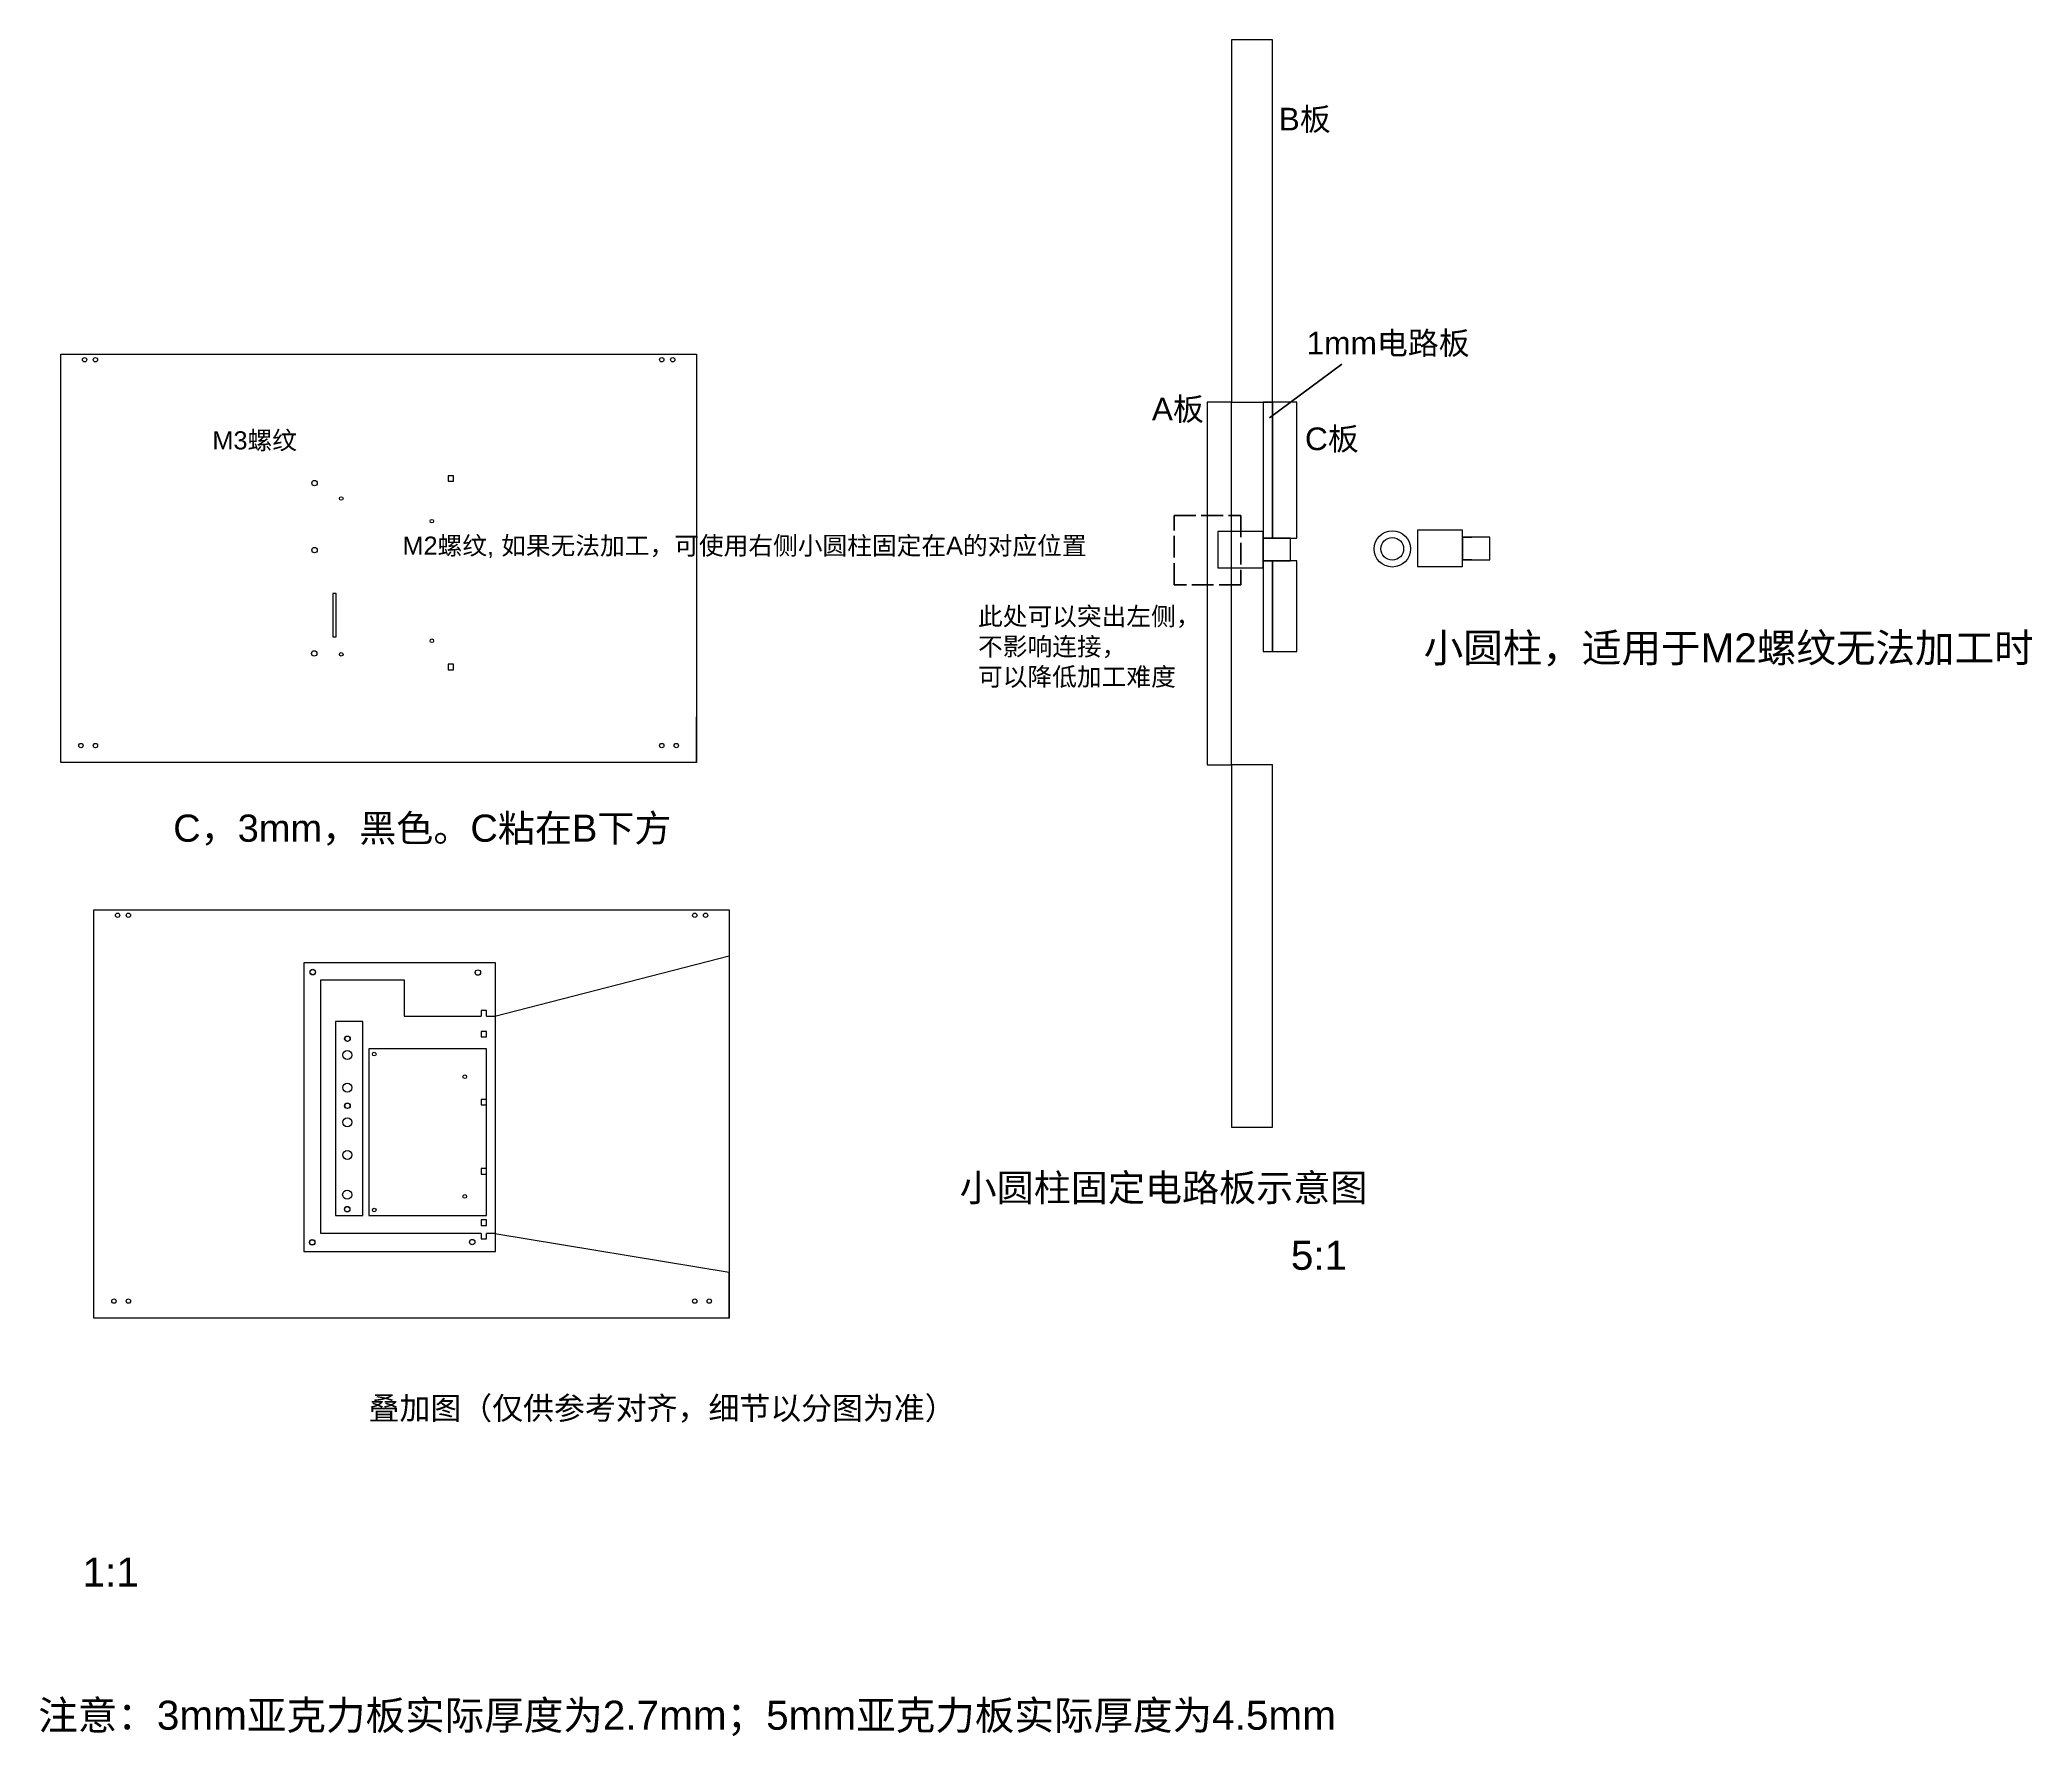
# Model space of a CAD drawing. Header units: millimetres. Extents: x -1400 to 1176, y -299 to 1300.
# Drawn here: x 76 to 1176, y -299 to 638 of the extents above; entities that cross this region are included whole.
import ezdxf

# ---------------------------------------------------------------- set-up
doc = ezdxf.new("R2010")
doc.units = ezdxf.units.MM
doc.linetypes.add('ACAD_ISO02W100', pattern=[15, 12, -3])
doc.layers.add('up1', color=7, linetype='Continuous', lineweight=25, true_color=0x000000)
doc.styles.add('textstyle10', font='')
doc.styles.add('textstyle11', font='')
doc.styles.add('textstyle13', font='')
doc.styles.add('textstyle14', font='')
doc.styles.add('textstyle16', font='')
doc.styles.add('textstyle17', font='')
doc.styles.add('textstyle2', font='')
doc.styles.add('textstyle3', font='')
doc.styles.add('textstyle4', font='')
doc.styles.add('textstyle5', font='')
doc.styles.add('textstyle6', font='')
doc.styles.add('textstyle7', font='')
doc.styles.add('textstyle8', font='')
doc.styles.add('textstyle9', font='')
doc.styles.get('textstyle10').set_extended_font_data('Arial')
doc.styles.get('textstyle11').set_extended_font_data('Arial')
doc.styles.get('textstyle13').set_extended_font_data('Arial')
doc.styles.get('textstyle14').set_extended_font_data('Arial')
doc.styles.get('textstyle16').set_extended_font_data('Arial')
doc.styles.get('textstyle17').set_extended_font_data('Arial')
doc.styles.get('textstyle2').set_extended_font_data('Arial')
doc.styles.get('textstyle3').set_extended_font_data('Arial')
doc.styles.get('textstyle4').set_extended_font_data('Arial')
doc.styles.get('textstyle5').set_extended_font_data('Arial')
doc.styles.get('textstyle6').set_extended_font_data('Arial')
doc.styles.get('textstyle7').set_extended_font_data('Arial')
doc.styles.get('textstyle8').set_extended_font_data('Arial')
doc.styles.get('textstyle9').set_extended_font_data('Arial')

# ---------------------------------------------------------------- blocks, each defined once
blk = doc.blocks.new('TOP')
at = {"layer": 'up1'}
for p, q in [((5, 159.2), (-100.7, 159.2)), ((-100.7, 159.2), (-100.7, 0)), ((5, 0), (5, 159.2)), ((-100.7, 0), (5, 0))]:
    blk.add_line(p, q, dxfattribs=at)
for centre in [(-95.8, 154.2), (-4.7, 153.9), (-96.1, 5.1), (-7.8, 5.2)]:
    blk.add_circle(centre, 1.5, dxfattribs=at)
blk = doc.blocks.new('stack')
at = {"layer": 'up1'}
for p, q in [((-550.5, 270.4), (-199.9, 270.4)), ((-550.5, 270.4), (-199.9, 270.4)), ((-550.5, 45.1), (-550.5, 270.4)), ((-550.5, 45.1), (-550.5, 270.4)), ((-199.9, 270.4), (-199.9, 45.1)), ((-199.9, 270.4), (-199.9, 245.1)), ((-329.2, 211.8), (-199.9, 245.1)), ((-425.2, 231.8), (-379.2, 231.8)), ((-425.2, 91.8), (-425.2, 231.8)), ((-379.2, 231.8), (-379.2, 211.8)), ((-379.2, 211.8), (-336.8, 211.8)), ((-333.8, 214.8), (-336.8, 214.8)), ((-336.8, 214.8), (-336.8, 211.8)), ((-333.8, 211.8), (-333.8, 214.8)), ((-333.8, 211.8), (-329.2, 211.8)), ((-402.1, 208.8), (-417.1, 208.8)), ((-417.1, 208.8), (-417.1, 101.8)), ((-402.1, 101.8), (-402.1, 208.8)), ((-333.8, 203.3), (-336.8, 203.3)), ((-336.8, 203.3), (-336.8, 200.3)), ((-336.8, 200.3), (-333.8, 200.3)), ((-333.8, 200.3), (-333.8, 203.3)), ((-333.8, 193.8), (-398.8, 193.8)), ((-398.8, 193.8), (-398.8, 101.8)), ((-333.8, 101.8), (-333.8, 193.8)), ((-333.8, 165.8), (-336.8, 165.8)), ((-336.8, 165.8), (-336.8, 162.8)), ((-333.8, 165.8), (-336.8, 165.8)), ((-336.8, 165.8), (-336.8, 162.8)), ((-333.8, 162.8), (-333.8, 165.8)), ((-333.8, 162.8), (-333.8, 165.8)), ((-336.8, 162.8), (-333.8, 162.8)), ((-336.8, 162.8), (-333.8, 162.8)), ((-333.8, 127.6), (-336.8, 127.6)), ((-336.8, 127.6), (-336.8, 124.6)), ((-333.8, 127.6), (-336.8, 127.6)), ((-336.8, 127.6), (-336.8, 124.6)), ((-336.8, 124.6), (-333.8, 124.6)), ((-336.8, 124.6), (-333.8, 124.6)), ((-333.8, 124.6), (-333.8, 127.6)), ((-333.8, 124.6), (-333.8, 127.6)), ((-417.1, 101.8), (-402.1, 101.8)), ((-398.8, 101.8), (-333.8, 101.8)), ((-333.8, 99.3), (-336.8, 99.3)), ((-336.8, 99.3), (-336.8, 96.3)), ((-333.8, 101.8), (-333.8, 101.8)), ((-333.8, 96.3), (-333.8, 99.3)), ((-336.8, 91.8), (-425.2, 91.8)), ((-336.8, 96.3), (-333.8, 96.3)), ((-336.8, 91.8), (-336.8, 88.8)), ((-336.8, 88.8), (-333.8, 88.8)), ((-333.8, 97.8), (-333.8, 97.8)), ((-329.2, 91.8), (-333.8, 91.8)), ((-333.8, 91.8), (-333.8, 91.8)), ((-333.8, 88.8), (-333.8, 91.8)), ((-329.2, 91.8), (-199.9, 70.4)), ((-199.9, 45.1), (-199.9, 70.4)), ((-199.9, 45.1), (-550.5, 45.1)), ((-199.9, 45.1), (-550.5, 45.1))]:
    blk.add_line(p, q, dxfattribs=at)
for centre, radius in [((-537.4, 267.4), 1.2), ((-537.4, 267.4), 1.2), ((-531.4, 267.4), 1.2), ((-531.4, 267.4), 1.2), ((-218.9, 267.4), 1.2), ((-218.9, 267.4), 1.2), ((-212.9, 267.4), 1.2), ((-212.9, 267.4), 1.2), ((-429.7, 236), 1.5), ((-338.6, 235.8), 1.5), ((-410.6, 199.3), 1.5), ((-410.5, 199.3), 1.5), ((-410.6, 190.3), 2.5), ((-395.8, 190.8), 1), ((-395.8, 190.8), 1), ((-345.8, 178.3), 1), ((-345.8, 178.3), 1), ((-410.6, 172.3), 2.5), ((-410.6, 153.2), 2.5), ((-410.6, 162.3), 1.5), ((-410.5, 162.3), 1.5), ((-410.6, 135.2), 2.5), ((-410.7, 113.2), 2.5), ((-345.8, 112.3), 1), ((-345.8, 112.3), 1), ((-410.7, 105.3), 1.5), ((-410.7, 105.2), 1.5), ((-395.8, 104.8), 1), ((-395.8, 104.8), 1), ((-430, 86.9), 1.5), ((-341.7, 87.1), 1.5), ((-539.4, 54.5), 1.2), ((-539.4, 54.5), 1.2), ((-531.4, 54.5), 1.2), ((-531.4, 54.5), 1.2), ((-218.9, 54.5), 1.2), ((-218.9, 54.5), 1.2), ((-210.9, 54.5), 1.2), ((-210.9, 54.5), 1.2)]:
    blk.add_circle(centre, radius, dxfattribs=at)
blk.add_blockref('TOP', (-333.9, 81.9), dxfattribs=at)

msp = doc.modelspace()

# ---------------------------------------------------------------- linework, layer by layer
at = {"layer": 'up1'}
for p, q in [((756.5, 637.5), (734, 637.5)), ((734, 637.5), (734, 437.5)), ((756.5, 437.5), (756.5, 637.5)), ((88, 464), (438.7, 464)), ((88, 464), (438.7, 464)), ((88, 238.8), (88, 464)), ((88, 238.8), (88, 464)), ((438.7, 464), (438.7, 238.8)), ((438.7, 464), (438.7, 438.8)), ((734, 437.5), (720.5, 437.5)), ((720.5, 437.5), (720.5, 237.5)), ((734, 237.5), (734, 437.5)), ((734, 437.5), (756.5, 437.5)), ((756.5, 437.5), (751.5, 437.5)), ((751.5, 437.5), (751.5, 362.5)), ((770, 437.5), (756.5, 437.5)), ((756.5, 437.5), (756.5, 362.5)), ((756.5, 362.5), (756.5, 437.5)), ((770, 362.5), (770, 437.5)), ((304.7, 396.9), (301.7, 396.9)), ((301.7, 396.9), (301.7, 393.9)), ((304.7, 393.9), (304.7, 396.9)), ((301.7, 393.9), (304.7, 393.9)), ((751.5, 366.2), (726.5, 366.2)), ((726.5, 366.2), (726.5, 346.2)), ((751.5, 346.2), (751.5, 366.2)), ((861.5, 366.9), (836.5, 366.9)), ((836.5, 366.9), (836.5, 346.9)), ((861.5, 346.9), (861.5, 366.9)), ((861.5, 363.1), (866.5, 363.1)), ((876.5, 363.1), (861.5, 363.1)), ((861.5, 363.1), (861.5, 350.6)), ((876.5, 350.6), (876.5, 363.1)), ((751.5, 362.5), (756.5, 362.5)), ((766.5, 362.5), (751.5, 362.5)), ((751.5, 362.5), (751.5, 350)), ((756.5, 362.5), (770, 362.5)), ((766.5, 350), (766.5, 362.5)), ((726.5, 346.2), (751.5, 346.2)), ((751.5, 350), (766.5, 350)), ((756.5, 350), (751.5, 350)), ((751.5, 350), (751.5, 300)), ((756.5, 300), (756.5, 350)), ((770, 350), (756.5, 350)), ((756.5, 350), (756.5, 300)), ((770, 300), (770, 350)), ((836.5, 346.9), (861.5, 346.9)), ((861.5, 350.6), (876.5, 350.6)), ((866.5, 350.6), (861.5, 350.6)), ((240, 332), (238, 332)), ((238, 332), (238, 308)), ((240, 308), (240, 332)), ((238, 308), (240, 308)), ((751.5, 300), (756.5, 300)), ((756.5, 300), (770, 300)), ((304.7, 292.9), (301.7, 292.9)), ((301.7, 292.9), (301.7, 289.9)), ((301.7, 289.9), (304.7, 289.9)), ((304.7, 289.9), (304.7, 292.9)), ((304.7, 291.4), (304.7, 291.4)), ((438.7, 238.8), (438.7, 264)), ((438.7, 238.8), (88, 238.8)), ((438.7, 238.8), (88, 238.8)), ((720.5, 237.5), (734, 237.5)), ((756.5, 237.5), (734, 237.5)), ((734, 237.5), (734, 37.5)), ((756.5, 37.5), (756.5, 237.5)), ((734, 37.5), (756.5, 37.5))]:
    msp.add_line(p, q, dxfattribs=at)
at = {"layer": 'up1', "color": 1, "lineweight": 100, "true_color": 0xff0000}
msp.add_line((754.9, 429), (794.9, 458.5), dxfattribs=at)
at = {"layer": 'up1', "color": 1, "linetype": 'ACAD_ISO02W100', "lineweight": 100, "true_color": 0xff0000}
for p, q in [((702.3, 375), (739.1, 375)), ((702.3, 336.8), (702.3, 375)), ((739.1, 375), (739.1, 336.8)), ((739.1, 336.8), (702.3, 336.8))]:
    msp.add_line(p, q, dxfattribs=at)
at = {"layer": 'up1'}
for centre, radius in [((101.1, 461), 1.2), ((101.1, 461), 1.2), ((107.1, 461), 1.2), ((107.1, 461), 1.2), ((419.6, 461), 1.2), ((419.6, 461), 1.2), ((425.6, 461), 1.2), ((425.6, 461), 1.2), ((228, 392.9), 1.5), ((242.7, 384.4), 1), ((292.7, 371.9), 1), ((822.7, 356.6), 10), ((822.7, 356.6), 6.25), ((228, 355.9), 1.5), ((227.8, 298.9), 1.5), ((242.7, 298.4), 1), ((292.7, 305.9), 1), ((99.1, 248.1), 1.2), ((99.1, 248.1), 1.2), ((107.1, 248.1), 1.2), ((107.1, 248.1), 1.2), ((419.6, 248.1), 1.2), ((419.6, 248.1), 1.2), ((427.6, 248.1), 1.2), ((427.6, 248.1), 1.2)]:
    msp.add_circle(centre, radius, dxfattribs=at)

# ---------------------------------------------------------------- block references
msp.add_blockref('stack', (656.7, -113), dxfattribs=at)

# ---------------------------------------------------------------- texts
at = {"layer": 'up1', "char_height": 1, "attachment_point": 1}
for s, insert, style in [('\\H12.5;B板', (760, 600), 'textstyle7'), ('\\H12.5;A板', (690, 440), 'textstyle2'), ('\\H10;M3螺纹', (171.6, 421.5), 'textstyle13'), ('\\H12.5;C板', (774.5, 423.6), 'textstyle3'), ('\\H10;M2螺纹, 如果无法加工，可使用右侧小圆柱固定在A的对应位置', (276.5, 363.4), 'textstyle14'), ('\\C1;\\H10;此处可以突出左侧，\\P不影响连接，\\P可以降低加工难度', (594.1, 324.4), 'textstyle10'), ('\\H16;小圆柱，适用于M2螺纹无法加工时', (840, 310), 'textstyle8'), ('\\H15;C，3mm，黑色。C粘在B下方', (150, 210), 'textstyle17'), ('\\H15;小圆柱固定电路板示意图', (583.9, 11.6), 'textstyle5'), ('\\H16;5:1', (766.7, -25.2), 'textstyle9'), ('\\H12.5;叠加图（仅供参考对齐，细节以分图为准）', (257.8, -111.3), 'textstyle16'), ('\\H16;1:1', (100, -200), 'textstyle11'), ('\\H16;注意：3mm亚克力板实际厚度为2.7mm；5mm亚克力板实际厚度为4.5mm', (75.5, -279), 'textstyle6')]:
    msp.add_mtext(s, dxfattribs=dict(at, insert=insert, style=style))
at = {"layer": 'up1', "color": 1, "true_color": 0xff0000, "insert": (775.4, 476.4), "char_height": 1, "attachment_point": 1, "style": 'textstyle4'}
msp.add_mtext('\\H12.5;1mm电路板', dxfattribs=at)

doc.saveas('drawing.dxf')
